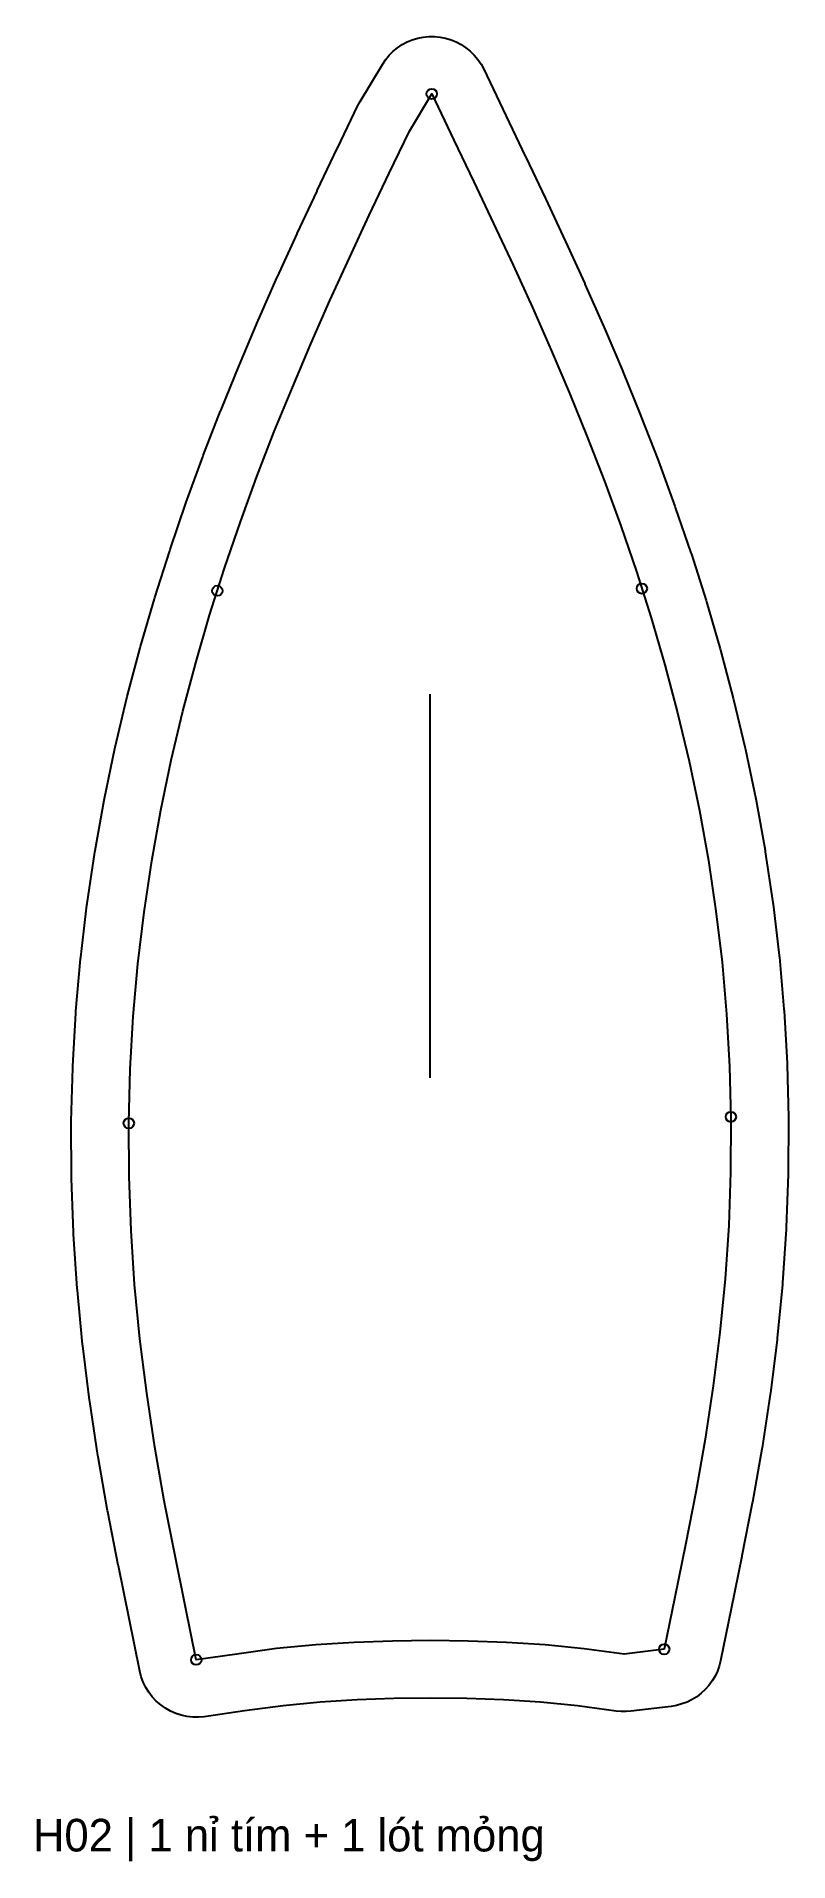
# Model space of a CAD drawing. Header units: millimetres. Extents: x 0 to 1635, y -23 to 178.
# Drawn here: x 565.3 to 604.5, y -5.5 to 89.6 of the extents above; entities that cross this region are included whole.
import ezdxf

# ---------------------------------------------------------------- set-up
doc = ezdxf.new("R2010")
doc.units = ezdxf.units.MM
for name, color, linetype in [('CUT', 7, 'Continuous'), ('GRAIN', 8, 'Continuous'), ('LABEL', 7, 'Continuous'), ('NOTCH', 5, 'Continuous'), ('SEW', 1, 'Continuous')]:
    doc.layers.add(name, color=color, linetype=linetype)

msp = doc.modelspace()

# ---------------------------------------------------------------- texts
at = {"layer": 'LABEL'}
msp.add_text('H02 | 1 nỉ tím + 1 lót mỏng', height=1.7, dxfattribs=at).set_placement((565.111, -5))

# ---------------------------------------------------------------- linework, layer by layer
at = {"layer": 'CUT'}
msp.add_lwpolyline([(567.127, 30.087), (567.126, 30.18), (567.111, 32.982), (567.112, 33.075), (567.184, 35.859), (567.188, 35.953), (567.345, 38.714), (567.352, 38.806), (567.593, 41.541), (567.603, 41.632), (567.924, 44.337), (567.936, 44.426), (568.335, 47.099), (568.35, 47.185), (568.823, 49.823), (568.839, 49.906), (569.382, 52.507), (569.399, 52.587), (570.008, 55.15), (570.027, 55.226), (570.696, 57.751), (570.716, 57.823), (571.442, 60.309), (571.463, 60.376), (572.24, 62.823), (572.261, 62.886), (573.086, 65.295), (573.106, 65.354), (573.973, 67.726), (573.993, 67.78), (574.898, 70.118), (574.917, 70.166), (575.856, 72.472), (575.874, 72.515), (576.842, 74.792), (576.858, 74.829), (577.851, 77.08), (577.865, 77.111), (578.879, 79.341), (578.891, 79.366), (579.922, 81.578), (579.931, 81.597), (580.975, 83.797), (580.982, 83.811), (582.037, 86.003), (582.168, 86.246), (583.331, 88.183), (583.495, 88.427), (583.681, 88.654), (583.889, 88.862), (584.116, 89.048), (584.361, 89.212), (584.62, 89.35), (584.891, 89.463), (585.173, 89.548), (585.461, 89.606), (585.753, 89.635), (586.047, 89.635), (586.339, 89.607), (586.628, 89.55), (586.909, 89.465), (587.181, 89.353), (587.44, 89.215), (587.685, 89.052), (587.912, 88.866), (588.121, 88.659), (588.308, 88.433), (588.472, 88.189), (588.611, 87.93), (589.759, 85.523), (590.799, 83.366), (590.805, 83.352), (591.837, 81.181), (591.847, 81.162), (592.865, 78.978), (592.877, 78.953), (593.879, 76.752), (593.893, 76.721), (594.874, 74.499), (594.89, 74.462), (595.847, 72.215), (595.864, 72.172), (596.792, 69.895), (596.811, 69.847), (597.705, 67.539), (597.725, 67.486), (598.581, 65.144), (598.602, 65.085), (599.416, 62.707), (599.437, 62.644), (600.205, 60.229), (600.225, 60.161), (600.942, 57.707), (600.962, 57.635), (601.623, 55.143), (601.643, 55.067), (602.243, 52.536), (602.261, 52.456), (602.797, 49.888), (602.813, 49.805), (603.28, 47.201), (603.294, 47.114), (603.688, 44.476), (603.7, 44.387), (604.018, 41.716), (604.027, 41.625), (604.265, 38.925), (604.271, 38.833), (604.427, 36.106), (604.43, 36.013), (604.501, 33.265), (604.502, 33.171), (604.487, 30.404), (604.485, 30.312), (604.384, 27.532), (604.379, 27.44), (604.193, 24.652), (604.185, 24.563), (603.915, 21.772), (603.906, 21.688), (603.556, 18.899), (603.545, 18.821), (603.122, 16.042), (603.111, 15.973), (602.624, 13.207), (602.613, 13.153), (602.077, 10.406), (602.071, 10.375), (601.51, 7.653), (600.962, 4.948), (600.891, 4.668), (600.794, 4.397), (600.671, 4.136), (600.524, 3.888), (600.353, 3.656), (600.161, 3.441), (599.949, 3.245), (599.72, 3.071), (599.475, 2.919), (599.216, 2.792), (598.946, 2.69), (598.668, 2.614), (598.384, 2.566), (596.29, 2.311), (596.034, 2.291), (595.778, 2.293), (595.522, 2.316), (593.504, 2.591), (591.569, 2.777), (589.646, 2.9), (587.735, 2.97), (585.83, 2.993), (583.926, 2.971), (582.014, 2.902), (580.091, 2.78), (578.155, 2.596), (576.145, 2.324), (574.044, 2.027), (573.743, 2), (573.441, 2.003), (573.141, 2.037), (572.845, 2.101), (572.558, 2.194), (572.281, 2.316), (572.018, 2.464), (571.771, 2.639), (571.543, 2.837), (571.336, 3.058), (571.153, 3.298), (570.994, 3.555), (570.863, 3.827), (570.759, 4.111), (570.684, 4.404), (570.131, 7.144), (569.564, 9.9), (569.558, 9.931), (569.016, 12.713), (569.006, 12.768), (568.514, 15.569), (568.503, 15.638), (568.076, 18.453), (568.065, 18.531), (567.711, 21.356), (567.702, 21.44), (567.429, 24.267), (567.422, 24.356), (567.234, 27.18), (567.229, 27.271), (567.127, 30.087)], close=True, dxfattribs=at)
at = {"layer": 'GRAIN'}
msp.add_line((585.816, 35.344), (585.816, 55.344), dxfattribs=at)
at = {"layer": 'NOTCH'}
for centre in [(585.903, 86.639), (585.903, 86.639), (574.725, 60.737), (596.859, 60.852), (601.499, 33.304), (570.111, 32.97), (598.021, 5.544), (573.625, 4.998)]:
    msp.add_circle(centre, 0.27, dxfattribs=at)
at = {"layer": 'SEW'}
msp.add_lwpolyline([(570.125, 30.195), (570.111, 32.998), (570.183, 35.782), (570.341, 38.543), (570.582, 41.278), (570.903, 43.983), (571.302, 46.656), (571.775, 49.293), (572.318, 51.894), (572.927, 54.458), (573.596, 56.982), (574.322, 59.468), (575.1, 61.915), (575.924, 64.324), (576.791, 66.697), (577.696, 69.035), (578.635, 71.341), (579.603, 73.618), (580.596, 75.869), (581.61, 78.098), (582.641, 80.311), (583.686, 82.51), (584.74, 84.702), (585.903, 86.639), (587.054, 84.227), (588.096, 82.064), (589.128, 79.893), (590.147, 77.71), (591.149, 75.509), (592.13, 73.287), (593.086, 71.04), (594.013, 68.764), (594.907, 66.456), (595.763, 64.114), (596.578, 61.735), (597.346, 59.32), (598.063, 56.866), (598.724, 54.374), (599.324, 51.843), (599.86, 49.275), (600.327, 46.671), (600.721, 44.033), (601.039, 41.362), (601.276, 38.662), (601.431, 35.936), (601.502, 33.187), (601.487, 30.421), (601.386, 27.641), (601.199, 24.852), (600.929, 22.061), (600.579, 19.273), (600.156, 16.493), (599.669, 13.727), (599.133, 10.98), (598.571, 8.254), (598.021, 5.544), (595.928, 5.289), (593.85, 5.572), (591.808, 5.768), (589.797, 5.896), (587.808, 5.969), (585.831, 5.993), (583.854, 5.97), (581.865, 5.899), (579.854, 5.771), (577.811, 5.577), (575.734, 5.295), (573.625, 4.998), (573.071, 7.743), (572.503, 10.504), (571.961, 13.287), (571.469, 16.088), (571.042, 18.904), (570.688, 21.728), (570.415, 24.555), (570.227, 27.38), (570.125, 30.195)], close=True, dxfattribs=at)

msp.set_redraw_order([(e.dxf.handle, doc.entitydb.next_handle()) for e in msp.query("TEXT MTEXT ATTDEF DIMENSION ARC_DIMENSION")])  # texts and dimensions are drawn at this point

doc.saveas('drawing.dxf')
